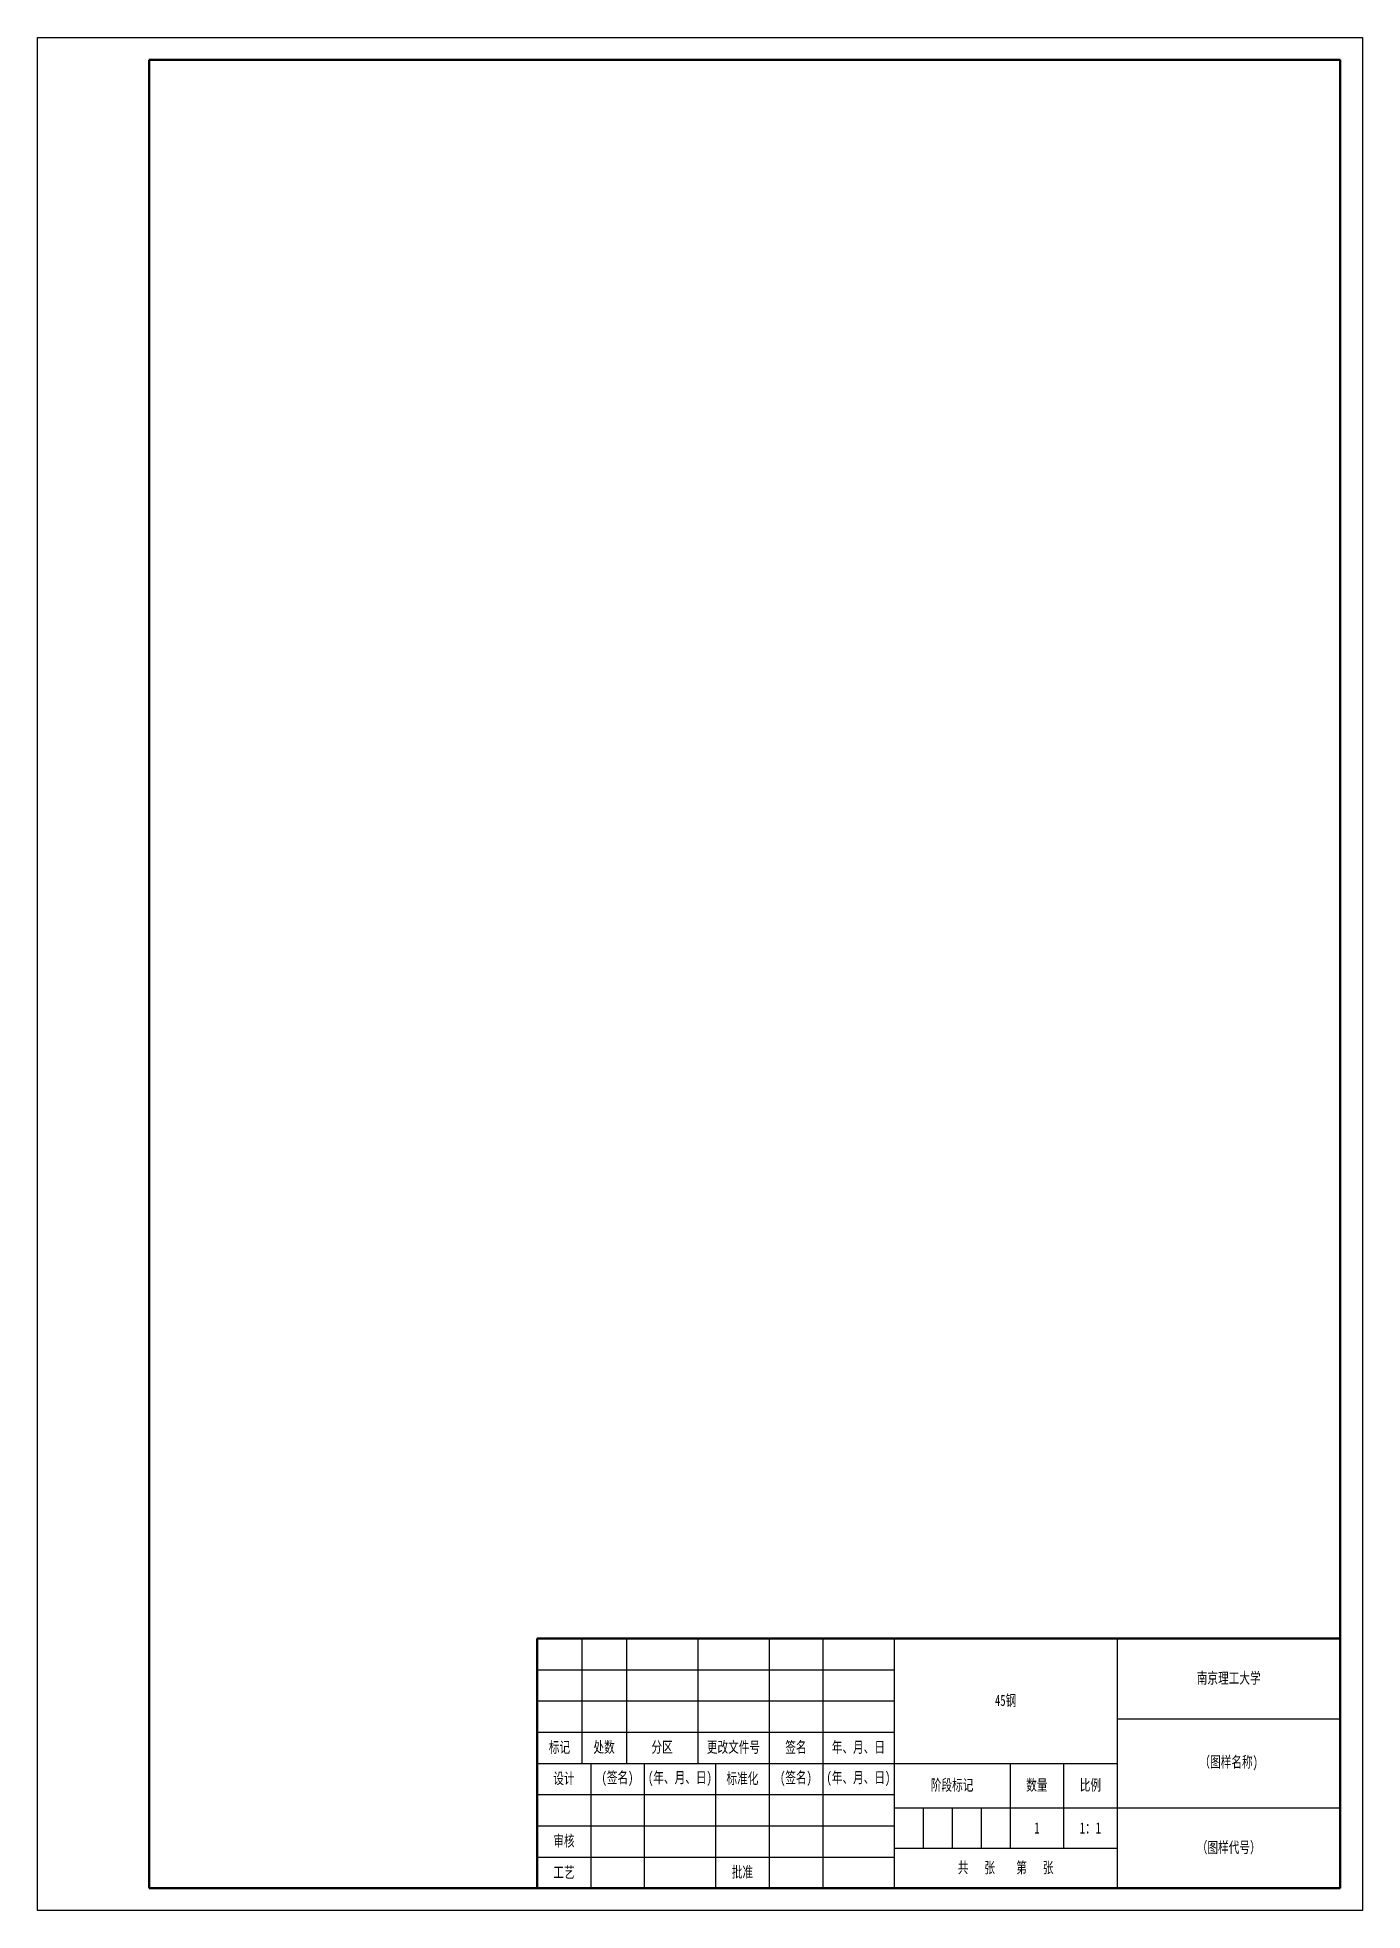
# Model space of a CAD drawing. Header units: millimetres. Extents: x 1050 to 2021, y 766 to 1186.
# Drawn here: x 1723.6 to 2020.6, y 765.6 to 1185.6 of the extents above; entities that cross this region are included whole.
import ezdxf

# ---------------------------------------------------------------- set-up
doc = ezdxf.new("R2010")
doc.units = ezdxf.units.MM
doc.header["$LTSCALE"] = 0.3
for name, color, linetype, lineweight in [('粗实线', 7, 'Continuous', 50), ('细实线', 7, 'Continuous', 25), ('细文本', 7, 'Continuous', 25)]:
    doc.layers.add(name, color=color, linetype=linetype, lineweight=lineweight)
doc.styles.add('NUT Standard', font='simfang.ttf', dxfattribs={"width": 0.7, "height": 2.5})

msp = doc.modelspace()

# ---------------------------------------------------------------- texts
at = {"layer": '粗实线', "char_height": 2.5, "attachment_point": 5, "style": 'NUT Standard'}
for s, insert in [('\\pxqc;{\\fFangSong|b0|i0|c134|p49;1}', (1947.56, 784.12)), ('\\pxqc;{\\fFangSong|b0|i0|c134|p49;1：1}', (1959.56, 784.12))]:
    msp.add_mtext_dynamic_manual_height_columns(s, width=12, gutter_width=12.5, heights=[0], dxfattribs=dict(at, insert=insert))
at = {"layer": '粗实线', "char_height": 2.5, "width": 12, "attachment_point": 5, "style": 'NUT Standard'}
for s, insert in [('工艺', (1841.56, 774.12)), ('批准', (1881.56, 774.12))]:
    msp.add_mtext(s, dxfattribs=dict(at, insert=insert))
at = {"layer": '细文本', "char_height": 2.5, "attachment_point": 5, "style": 'NUT Standard'}
for s, insert, width in [('{\\fFangSong|b0|i0|c134|p49;南京理工大学}', (1990.56, 817.62), 50), ('45钢', (1940.56, 812.62), 50), ('标记', (1840.56, 802.12), 10), ('处数', (1850.56, 802.12), 10), ('分区', (1863.56, 802.12), 16), ('更改文件号', (1879.56, 802.12), 16), ('签名', (1893.56, 802.12), 12), ('年、月、日', (1907.56, 802.12), 16), ('（图样名称)', (1990.56, 798.62), 50), ('设计', (1841.56, 795.12), 12), ('(签名)', (1853.56, 795.12), 12), ('(年、月、日)', (1867.56, 795.12), 16), ('标准化', (1881.56, 795.12), 12), ('(签名)', (1893.56, 795.12), 12), ('(年、月、日)', (1907.56, 795.12), 16), ('阶段标记', (1928.56, 793.62), 26), ('数量', (1947.56, 793.62), 12), ('比例', (1959.56, 793.62), 12), ('审核', (1841.56, 781.12), 12), ('（图样代号）', (1990.56, 779.62), 50), ('共   张    第   张', (1940.56, 775.12), 50)]:
    msp.add_mtext(s, dxfattribs=dict(at, insert=insert, width=width))

# ---------------------------------------------------------------- linework, layer by layer
for p, q in [((1723.56, 765.62), (1723.56, 1185.62)), ((1723.56, 1185.62), (2020.56, 1185.62)), ((2020.56, 1185.62), (2020.56, 765.62)), ((2015.56, 854.62), (2015.56, 770.62)), ((2020.56, 765.62), (1723.56, 765.62))]:
    msp.add_line(p, q)
at = {"layer": '粗实线'}
for p, q in [((1748.56, 770.62), (1748.56, 1180.62)), ((1748.56, 1180.62), (2015.56, 1180.62)), ((2015.56, 1180.62), (2015.56, 770.62)), ((1835.56, 826.62), (2015.56, 826.62)), ((1835.56, 770.62), (1835.56, 826.62)), ((2015.56, 770.62), (1748.56, 770.62))]:
    msp.add_line(p, q, dxfattribs=at)
at = {"layer": '细实线'}
for p, q in [((1845.56, 826.62), (1845.56, 798.62)), ((1855.56, 826.62), (1855.56, 798.62)), ((1871.56, 826.62), (1871.56, 798.62)), ((1887.56, 826.62), (1887.56, 798.62)), ((1899.56, 826.62), (1899.56, 798.62)), ((1915.56, 826.62), (1915.56, 770.62)), ((1965.56, 826.62), (1965.56, 770.62)), ((1835.56, 819.62), (1915.56, 819.62)), ((1835.56, 812.62), (1915.56, 812.62)), ((1965.56, 808.62), (2015.56, 808.62)), ((1835.56, 805.62), (1915.56, 805.62)), ((1835.56, 798.62), (1965.56, 798.62)), ((1847.56, 798.62), (1847.56, 770.62)), ((1859.56, 798.62), (1859.56, 770.62)), ((1875.56, 798.62), (1875.56, 770.62)), ((1887.56, 798.62), (1887.56, 770.62)), ((1899.56, 798.62), (1899.56, 770.62)), ((1941.56, 798.62), (1941.56, 779.62)), ((1953.56, 798.62), (1953.56, 779.62)), ((1835.56, 791.62), (1915.56, 791.62)), ((1915.56, 788.62), (2015.56, 788.62)), ((1922.06, 788.62), (1922.06, 779.62)), ((1928.56, 788.62), (1928.56, 779.62)), ((1935.06, 788.62), (1935.06, 779.62)), ((1835.56, 784.62), (1915.56, 784.62)), ((1835.56, 777.62), (1915.56, 777.62)), ((1915.56, 779.62), (1965.56, 779.62))]:
    msp.add_line(p, q, dxfattribs=at)

msp.set_redraw_order([(e.dxf.handle, doc.entitydb.next_handle()) for e in msp.query("TEXT MTEXT ATTDEF DIMENSION ARC_DIMENSION")])  # texts and dimensions are drawn at this point

doc.saveas('drawing.dxf')
